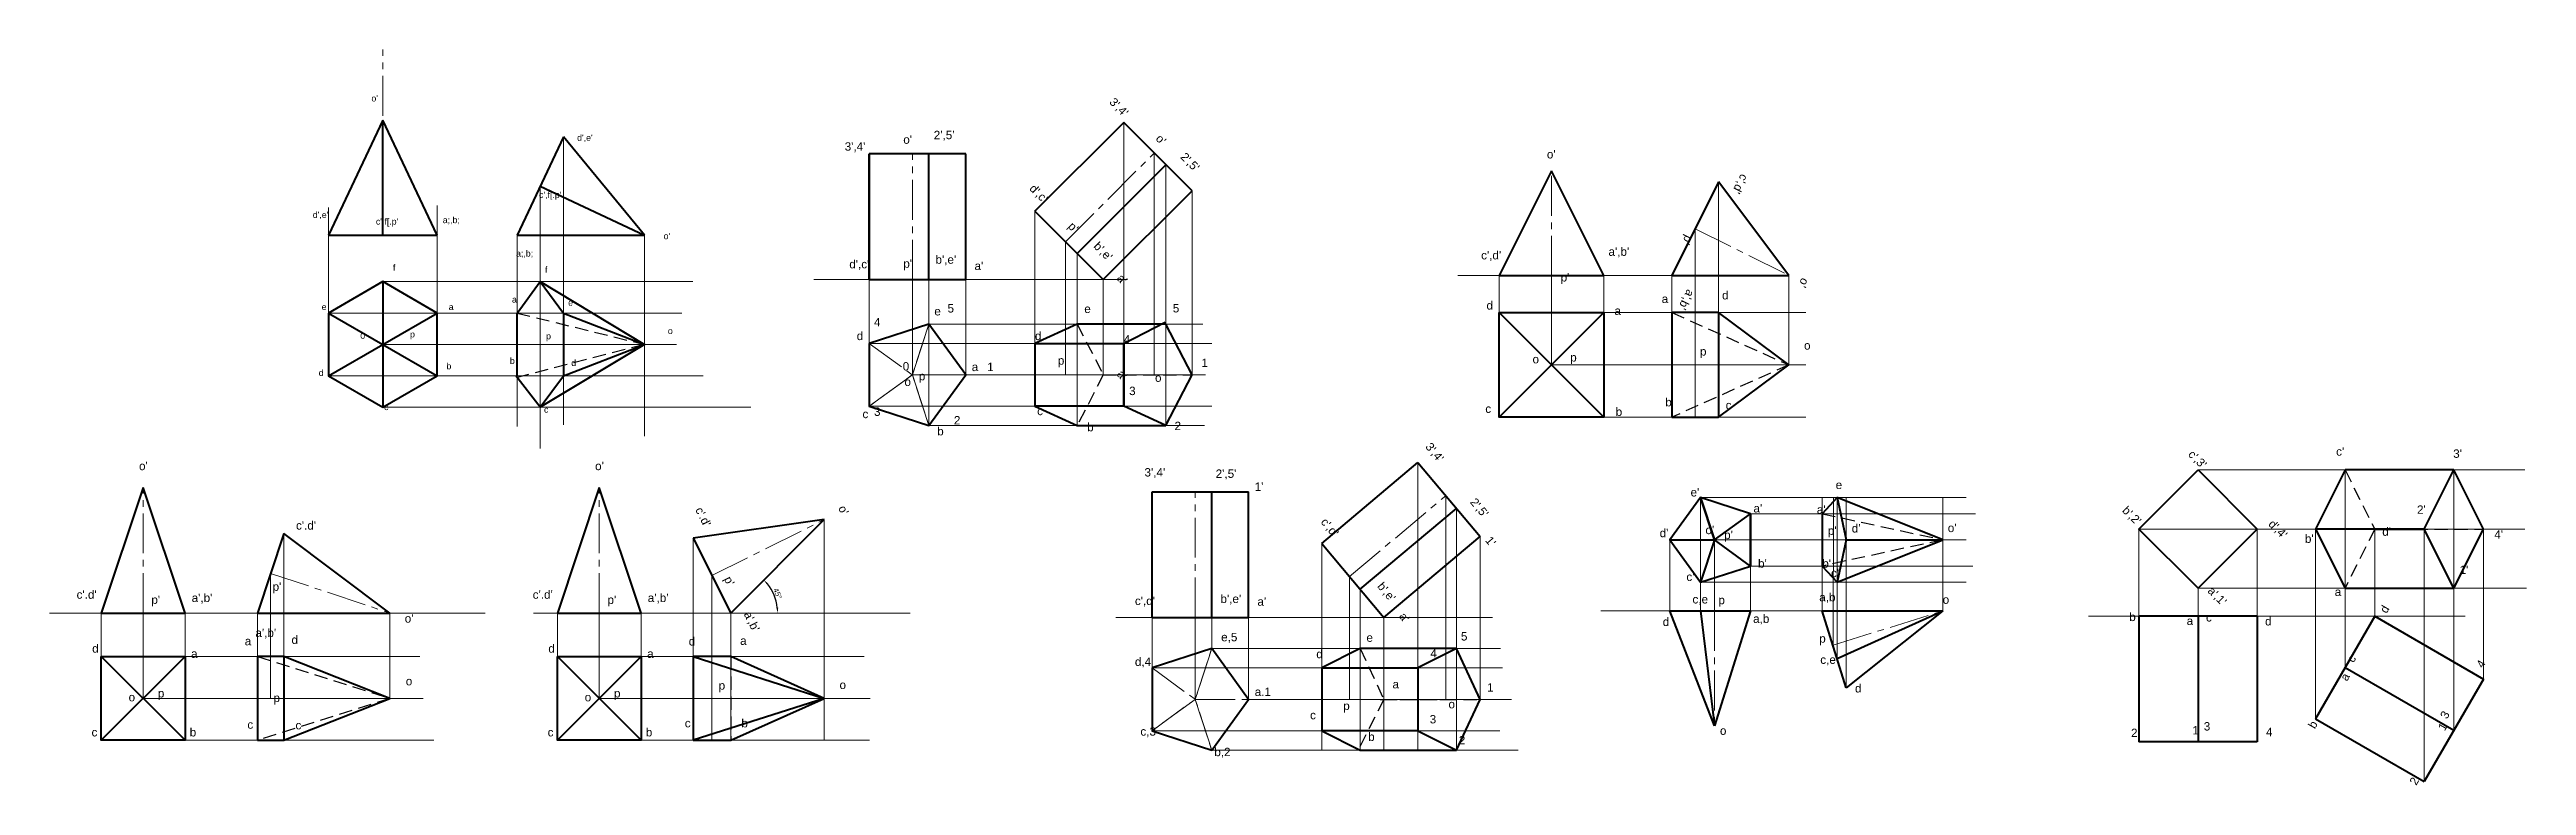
# Model space of a CAD drawing. Header units: millimetres. Extents: x 2000 to 3860, y 1124 to 1905.
# Drawn here: x 2677 to 3860, y 1553 to 1905 of the extents above; entities that cross this region are included whole.
import ezdxf

# ---------------------------------------------------------------- set-up
doc = ezdxf.new("R2010")
doc.units = ezdxf.units.MM
doc.linetypes.add('CENTER2', pattern=[28.575, 19.05, -3.175, 3.175, -3.175])
doc.linetypes.add('DASHED2', pattern=[9.525, 6.35, -3.175])
for name, color, linetype, lineweight in [('Centre', 1, 'CENTER2', 20), ('Dimension n Hatch', 6, 'Continuous', 20), ('Hidden', 3, 'DASHED2', 30), ('Object', 2, 'Continuous', 40), ('Projection', 5, 'Continuous', 5)]:
    doc.layers.add(name, color=color, linetype=linetype, lineweight=lineweight)
doc.styles.get("Standard").update_dxf_attribs({"font": 'arial.ttf'})
doc.dimstyles.new('ISO-25', dxfattribs={"dimtxt": 2.5, "dimasz": 2.5, "dimexe": 1.25, "dimexo": 0.625, "dimtad": 1, "dimtxsty": 'Standard', "dimcen": 2.5, "dimadec": 0, "dimazin": 0, "dimtfac": 1, "dimtmove": 0, "dimatfit": 3, "dimfxl": 1, "dimarcsym": 0})

msp = doc.modelspace()

# ---------------------------------------------------------------- texts
at = {"layer": 'Dimension n Hatch'}
for s, height, p in [("o'", 3, (2830.535, 1879.975)), ("d',e'", 3, (2928.805, 1861.168)), ("3',4'", 4, (3056.649, 1856.465)), ("o'", 4, (3084.654, 1859.757)), ("2',5'", 4, (3099.206, 1861.952)), ("o'", 4, (3392.164, 1852.735)), ("c',f[.p'", 3, (2910.61, 1833.908)), ("d',e'", 3, (2802.499, 1824.303)), ("c',f[.p'", 3, (2832.664, 1821.112)), ('a;,b;', 3, (2864.604, 1821.821)), ("o'", 3, (2970.13, 1814.15)), ('f', 3, (2840.827, 1799.127)), ('a;,b;', 3, (2899.633, 1805.819)), ('f', 3, (2913.482, 1798.144)), ("d',c'", 4, (3058.845, 1800.226)), ("p'", 4, (3084.654, 1800.5)), ("b',e'", 4, (3100.03, 1802.42)), ("a'", 4, (3118.7, 1799.403)), ("c',d'", 4, (3360.737, 1804.492)), ("a',b'", 4, (3421.591, 1806.205)), ("p'", 4, (3398.735, 1793.93)), ('d', 4, (3475.874, 1785.366)), ('e', 3, (2806.757, 1780.333)), ('a', 3, (2867.443, 1780.333)), ('a', 3, (2897.682, 1783.861)), ('e', 3, (2924.516, 1782.357)), ('4', 4, (3070.652, 1772.517)), ('e', 4, (3099.481, 1777.73)), ('5', 4, (3105.796, 1779.102)), ('e', 4, (3171.135, 1778.881)), ('5', 4, (3213.418, 1779.155)), ('d', 4, (3363.309, 1780.513)), ('a', 4, (3424.448, 1777.944)), ('a', 4, (3447.018, 1783.653)), ('0', 3, (2825.211, 1766.504)), ('p', 3, (2848.989, 1767.213)), ('p', 3, (2913.983, 1766.32)), ('o', 3, (2972.167, 1768.825)), ('d', 4, (3062.415, 1765.933)), ('d', 4, (3147.551, 1765.933)), ('4', 4, (3189.978, 1764.332)), ('o', 4, (3515.015, 1761.387)), ('d', 3, (2805.338, 1748.774)), ('b', 3, (2866.379, 1751.966)), ('b', 3, (2896.678, 1754.542)), ('d', 3, (2926.021, 1753.54)), ('0', 4, (3084.38, 1751.393)), ('a', 4, (3117.328, 1751.119)), ('1', 4, (3124.741, 1751.119)), ('p', 4, (3158.505, 1754.19)), ('1', 4, (3227.146, 1753.093)), ('o', 4, (3385.307, 1754.821)), ('p', 4, (3403.306, 1755.678)), ('p', 4, (3465.303, 1758.532)), ('o', 4, (3085.203, 1743.986)), ('p', 4, (3092.068, 1746.73)), ('3', 4, (3192.551, 1739.65)), ('o', 4, (3204.906, 1745.96)), ('c', 3, (2836.568, 1732.463)), ('c', 3, (2912.98, 1731.237)), ('c', 4, (3065.16, 1728.623)), ('3', 4, (3070.652, 1729.721)), ('2', 4, (3108.816, 1725.605)), ('c', 4, (3148.62, 1730.049)), ('c', 4, (3362.737, 1731.128)), ('b', 4, (3425.019, 1729.701)), ('b', 4, (3448.732, 1734.268)), ('c', 4, (3477.588, 1732.841)), ('b', 4, (3100.854, 1720.393)), ('b', 4, (3172.507, 1722.367)), ('2', 4, (3214.241, 1722.916)), ("o'", 4, (2719.472, 1703.758)), ("o'", 4, (2937.406, 1703.758)), ("3',4'", 4, (3199.893, 1700.746)), ("c'", 4, (3769.263, 1710.687)), ("3'", 4, (3825.194, 1709.671)), ("2',5'", 4, (3233.908, 1700.092)), ("1'", 4, (3252.55, 1693.883)), ("e'", 4, (3460.811, 1691.204)), ('e', 4, (3530.143, 1694.74)), ("a'", 4, (3490.867, 1683.559)), ("a'", 4, (3490.867, 1683.559)), ("a'", 4, (3521.153, 1682.955)), ("2'", 4, (3807.906, 1682.914)), ("c'.d'", 4, (2794.49, 1675.352)), ("d'", 4, (3446.056, 1671.729)), ("o'", 4, (3467.915, 1673.185)), ("p'", 4, (3476.841, 1670.819)), ("p'", 4, (3526.397, 1672.844)), ("d'", 4, (3537.822, 1673.967)), ("o'", 4, (3583.71, 1674.154)), ("b'", 4, (3754.348, 1669.027)), ("d'", 4, (3791.297, 1672.414)), ("4'", 4, (3844.855, 1671.059)), ("b'", 4, (3493.053, 1657.168)), ("b'", 4, (3523.747, 1657.168)), ("1'", 4, (3828.245, 1654.124)), ("c'.d'", 4, (2689.655, 1642.311)), ("p'", 4, (2783.316, 1646.119)), ("c'.d'", 4, (2907.589, 1642.311)), ("c'", 4, (3458.808, 1650.798)), ('a,b', 4, (3522.299, 1641.074)), ("c'", 4, (3527.895, 1652.633)), ('a', 4, (3768.585, 1643.625)), ("p'", 4, (2725.373, 1639.828)), ("a',b'", 4, (2744.63, 1640.759)), ("o'", 4, (2846.447, 1630.9)), ("p'", 4, (2943.307, 1639.828)), ("a',b'", 4, (2962.564, 1640.759)), ("c',d'", 4, (3195.314, 1639.308)), ("b',e'", 4, (3236.197, 1640.289)), ("a'", 4, (3253.859, 1638.982)), ('d', 4, (3447.514, 1629.321)), ('c,e', 4, (3461.722, 1640.059)), ('p', 4, (3474.109, 1639.695)), ('a,b', 4, (3490.685, 1630.777)), ('o', 4, (3581.27, 1639.905)), ('b', 4, (3670.421, 1631.646)), ('c', 4, (3707.059, 1631.437)), ('d', 4, (3735.323, 1629.554)), ('a', 4, (2769.979, 1620.079)), ("a',b'", 4, (2775.094, 1624.026)), ('d', 4, (2792.334, 1620.718)), ('d', 4, (2982.131, 1619.967)), ('a', 4, (3006.668, 1620.277)), ('e,5', 4, (3236.524, 1621.988)), ('e', 4, (3305.947, 1621.734)), ('5', 4, (3351.1, 1622.349)), ('p', 4, (3522.297, 1621.329)), ('a', 4, (3697.847, 1629.764)), ('d', 4, (2697.109, 1616.553)), ('a', 4, (2744.319, 1614.07)), ('d', 4, (2915.044, 1616.553)), ('a', 4, (2962.254, 1614.07)), ('d,4', 4, (3195.314, 1610.224)), ('d', 4, (3281.974, 1613.91)), ('4', 4, (3336.483, 1614.238)), ('c,e', 4, (3522.776, 1611.19)), ('p', 4, (2728.479, 1595.14)), ('o', 4, (2846.944, 1600.934)), ('p', 4, (2946.413, 1595.14)), ('p', 4, (2996.419, 1598.864)), ('o', 4, (3054.189, 1599.174)), ('a.1', 4, (3252.55, 1595.845)), ('a', 4, (3318.423, 1599.473)), ('1', 4, (3363.62, 1597.945)), ('d', 4, (3539.377, 1597.522)), ('o', 4, (2714.502, 1593.278)), ('p', 4, (2783.712, 1592.957)), ('o', 4, (2932.437, 1593.278)), ('c', 4, (3279.019, 1584.709)), ('p', 4, (3294.864, 1589.127)), ('3', 4, (3336.155, 1582.741)), ('o', 4, (3345.148, 1589.947)), ('c', 4, (2696.798, 1576.52)), ('b', 4, (2743.698, 1576.52)), ('c', 4, (2771.257, 1580.193)), ('c', 4, (2794.25, 1579.874)), ('c', 4, (2914.733, 1576.52)), ('b', 4, (2961.632, 1576.52)), ('c', 4, (2980.268, 1580.864)), ('b', 4, (3007.289, 1580.864)), ('c,3', 4, (3197.931, 1576.891)), ('b', 4, (3306.768, 1574.362)), ('2', 4, (3350.074, 1572.721)), ('o', 4, (3474.837, 1577.267)), ('2', 4, (3671.258, 1576.211)), ('1', 4, (3700.569, 1577.466)), ('3', 4, (3706.012, 1579.349)), ('4', 4, (3735.742, 1576.629)), ('b,2', 4, (3233.254, 1567.087))]:
    msp.add_text(s, height=height, dxfattribs=at).set_placement(p)
for s, rotation, p in [("3',4'", 315, (3182.815, 1879.359)), ("o'", 315, (3204.946, 1861.884)), ("2',5'", 315, (3216.787, 1853.146)), ("d',c'", 315, (3144.601, 1838.039)), ("c',d'", 243.434949, (3484.963, 1845.725)), ("p'", 315, (3163.044, 1819.983)), ("b',e'", 315, (3175.274, 1810.469)), ("p'", 243.434949, (3458.522, 1816.462)), ("a'", 315, (3186.343, 1795.133)), ("a',b'", 243.434949, (3459.28, 1790.53)), ("o'", 243.434949, (3514.058, 1796.041)), ("a'", 315, (3186.343, 1749.332)), ("3',4'", 310, (3333.86, 1714.819)), ("c',3'", 315, (3698.236, 1710.977)), ("c'.d'", 296.565051, (2985.134, 1684.87)), ("o'", 296.565051, (3053.428, 1685.681)), ("2',5'", 310, (3355.223, 1688.342)), ("b',2'", 315, (3666.728, 1684.206)), ("c',d'", 310, (3283.853, 1678.835)), ("1'", 310, (3362.45, 1670.07)), ("d',4'", 315, (3736.577, 1677.666)), ("p'", 296.565051, (2998.887, 1651.813)), ("b',e'", 310, (3310.883, 1648.147)), ("a',1'", 315, (3707.586, 1645.714)), ("a',b'", 296.565051, (3008.332, 1635.006)), ("a'", 310, (3321.234, 1633.778)), ('d', 60, (3793.356, 1634.986)), ('c', 60, (3777.594, 1611.451)), ('4', 60, (3839.4, 1608.887)), ('a', 60, (3774.437, 1602.636)), ('3', 60, (3822.18, 1584.5)), ('b', 60, (3759.094, 1579.826)), ('1', 60, (3821.089, 1578.845)), ('2', 60, (3807.52, 1552.833))]:
    msp.add_text(s, height=4, rotation=rotation, dxfattribs=at).set_placement(p)

# ---------------------------------------------------------------- blocks, each defined once
blk = doc.blocks.new('*D4')
at = {"layer": 'Defpoints', "color": 0, "transparency": 16777216}
for p in [(3046.9, 1680.2), (2907.9, 1635.5), (3002.2, 1635.5), (3023.8, 1641.3), (3087.9, 1635.5)]:
    blk.add_point(p, dxfattribs=at)
at = {"layer": 'Dimension n Hatch', "color": 0, "lineweight": -2, "transparency": 16777216}
blk.add_arc((3002.2, 1635.5), 22.4, 6.3995, 38.6005, dxfattribs=at)
at = {"layer": 'Dimension n Hatch', "color": 0, "transparency": 16777216}
for points in [[(3019.4, 1649.2), (3020, 1649.7), (3018, 1651.3)], [(3024.9, 1638), (3024, 1638), (3024.6, 1635.5)]]:
    blk.add_solid(points, dxfattribs=at)
at = {"layer": 'Dimension n Hatch', "color": 0, "transparency": 16777216, "insert": (3024.6, 1644.8), "char_height": 2.5, "attachment_point": 5, "rotation": 292.5}
blk.add_mtext('45°', dxfattribs=at)

# ---------------------------------------------------------------- dimensions: what is measured, and where the dimension line sits
at = {"layer": 'Dimension n Hatch'}
dim = msp.add_angular_dim_2l(base=(3023.826, 1641.28), line1=((2907.9, 1635.484), (3087.9, 1635.484)), line2=((3002.194, 1635.484), (3046.915, 1680.205)), dimstyle='ISO-25', dxfattribs=at)
dim.commit()
dim.dimension.update_dxf_attribs({"geometry": '*D4', "text_midpoint": (3024.636, 1644.779)})

# ---------------------------------------------------------------- linework, layer by layer
at = {"layer": 'Centre'}
for p, q in [((2835.95, 1816.019), (2835.95, 1904.797)), ((3089.021, 1794.869), (3089.021, 1854.869)), ((3162.15, 1812.914), (3204.577, 1855.341)), ((3394.308, 1796.784), (3394.308, 1846.784)), ((3463.055, 1819.145), (3507.777, 1796.784)), ((3068.375, 1764.332), (3089.021, 1749.332)), ((3089.021, 1749.332), (3096.907, 1773.602)), ((3096.907, 1773.602), (3089.021, 1749.332)), ((3089.021, 1749.332), (3089.021, 1771.04)), ((3089.021, 1749.332), (3068.375, 1734.332)), ((3068.375, 1734.332), (3089.021, 1749.332)), ((3089.021, 1749.332), (3096.907, 1725.061)), ((3096.907, 1725.061), (3089.021, 1749.332)), ((3089.021, 1749.332), (3114.54, 1749.332)), ((2721.457, 1635.484), (2721.457, 1695.484)), ((2939.392, 1635.484), (2939.392, 1695.484)), ((3224.137, 1633.426), (3224.137, 1693.426)), ((3297.873, 1652.975), (3343.836, 1691.542)), ((2993.25, 1653.372), (3046.915, 1680.205)), ((2782.372, 1654.457), (2839.293, 1635.484)), ((3472.205, 1636.529), (3472.205, 1581.529)), ((3528.883, 1620.109), (3581.375, 1636.529)), ((3224.137, 1594.243), (3232.023, 1618.514)), ((3232.023, 1618.514), (3224.137, 1594.243)), ((3203.491, 1609.243), (3224.137, 1594.243)), ((2782.372, 1594.691), (2839.293, 1594.691)), ((3224.137, 1594.243), (3203.491, 1579.243)), ((3203.491, 1579.243), (3224.137, 1594.243)), ((3224.137, 1594.243), (3232.023, 1569.973)), ((3232.023, 1569.973), (3224.137, 1594.243)), ((3224.137, 1594.243), (3249.656, 1594.243)), ((3297.873, 1594.243), (3343.836, 1594.243))]:
    msp.add_line(p, q, dxfattribs=at)
at = {"layer": 'Dimension n Hatch'}
for p, q in [((3041.834, 1794.869), (3191.834, 1794.869)), ((3349.595, 1796.784), (3499.595, 1796.784)), ((2701.457, 1635.484), (2676.728, 1635.484)), ((2741.457, 1635.484), (2884.947, 1635.484)), ((2907.9, 1635.484), (3087.9, 1635.484)), ((3186.157, 1633.426), (3366.157, 1633.426)), ((3417.961, 1636.529), (3450.939, 1636.529)), ((3489.41, 1636.529), (3523.747, 1636.529)), ((3650.95, 1633.947), (3830.95, 1633.947))]:
    msp.add_line(p, q, dxfattribs=at)
at = {"layer": 'Hidden'}
for p, q in [((2900.102, 1778.874), (2960.93, 1763.874)), ((3451.875, 1779.086), (3507.777, 1754.086)), ((2960.93, 1763.874), (2900.102, 1748.1)), ((3167.726, 1773.602), (3180.195, 1749.332)), ((3507.777, 1754.086), (3451.875, 1729.086)), ((3180.195, 1749.332), (3167.726, 1725.061)), ((3180.195, 1749.332), (3222.622, 1749.332)), ((3773.542, 1703.904), (3787.684, 1675.62)), ((3523.747, 1682.955), (3581.375, 1670.455)), ((3581.375, 1670.455), (3523.747, 1657.955)), ((3787.684, 1675.62), (3773.542, 1647.335)), ((3787.684, 1675.62), (3839.645, 1675.62)), ((2776.047, 1614.691), (2839.293, 1594.691)), ((3002.194, 1614.691), (3002.194, 1574.691)), ((3302.942, 1618.514), (3314.277, 1594.243)), ((2839.293, 1594.691), (2776.047, 1574.691)), ((3314.277, 1594.243), (3302.199, 1570.349)), ((3312.428, 1594.243), (3343.836, 1594.243)), ((3314.277, 1594.243), (3360.24, 1594.243))]:
    msp.add_line(p, q, dxfattribs=at)
at = {"layer": 'Object'}
for p, q in [((2835.95, 1871.019), (2809.97, 1816.019)), ((2835.95, 1816.019), (2835.95, 1871.019)), ((2861.931, 1816.019), (2835.95, 1871.019)), ((3147.551, 1827.513), (3189.978, 1869.939)), ((3189.978, 1869.939), (3147.551, 1827.513)), ((3222.622, 1837.296), (3189.978, 1869.939)), ((2922.296, 1863.002), (2900.102, 1816.019)), ((2960.93, 1816.019), (2922.296, 1863.002)), ((3068.375, 1794.869), (3068.375, 1854.869)), ((3068.375, 1854.869), (3068.375, 1794.869)), ((3114.54, 1854.869), (3068.375, 1854.869)), ((3096.907, 1794.869), (3096.907, 1854.869)), ((3114.54, 1794.869), (3114.54, 1854.869)), ((3167.726, 1807.338), (3210.153, 1849.764)), ((3394.308, 1846.784), (3369.308, 1796.784)), ((3419.308, 1796.784), (3394.308, 1846.784)), ((2911.199, 1839.511), (2960.93, 1816.019)), ((3180.195, 1794.869), (3222.622, 1837.296)), ((3474.236, 1841.506), (3451.875, 1796.784)), ((3507.777, 1796.784), (3474.236, 1841.506)), ((3147.551, 1827.513), (3180.195, 1794.869)), ((2809.97, 1816.019), (2861.931, 1816.019)), ((2900.102, 1816.019), (2960.93, 1816.019)), ((2835.95, 1793.874), (2835.95, 1733.874)), ((2900.102, 1778.874), (2911.199, 1793.874)), ((2911.199, 1793.874), (2960.93, 1763.874)), ((2911.199, 1793.874), (2922.296, 1778.874)), ((3068.375, 1794.869), (3114.54, 1794.869)), ((3369.308, 1796.784), (3419.308, 1796.784)), ((3451.875, 1796.784), (3507.777, 1796.784)), ((2809.97, 1778.874), (2861.931, 1748.874)), ((2809.97, 1748.874), (2861.931, 1778.874)), ((2900.102, 1748.874), (2900.102, 1778.874)), ((2922.296, 1778.874), (2960.93, 1763.874)), ((2922.296, 1778.874), (2922.296, 1748.874)), ((3369.308, 1779.086), (3419.308, 1729.086)), ((3369.308, 1729.086), (3419.308, 1779.086)), ((3474.236, 1779.086), (3451.875, 1779.086)), ((3451.875, 1779.086), (3451.875, 1729.086)), ((3507.777, 1754.086), (3474.236, 1779.086)), ((3474.236, 1779.086), (3474.236, 1729.086)), ((2960.93, 1763.874), (2911.199, 1733.874)), ((2922.296, 1748.874), (2960.93, 1763.874)), ((3167.726, 1773.602), (3147.551, 1764.332)), ((3147.551, 1764.332), (3147.551, 1734.332)), ((3147.551, 1764.332), (3189.978, 1764.332)), ((3189.978, 1773.602), (3167.726, 1773.602)), ((3189.978, 1764.332), (3209.708, 1774.468)), ((3210.153, 1773.602), (3189.978, 1773.602)), ((3189.978, 1734.332), (3189.978, 1764.332)), ((3189.978, 1764.332), (3189.978, 1734.332)), ((3222.622, 1749.332), (3210.153, 1773.602)), ((3474.236, 1729.086), (3507.777, 1754.086)), ((2911.199, 1733.874), (2899.498, 1748.874)), ((2911.199, 1733.874), (2922.296, 1748.874)), ((3210.153, 1725.061), (3222.622, 1749.332)), ((3147.551, 1734.332), (3167.726, 1725.061)), ((3189.978, 1734.332), (3147.551, 1734.332)), ((3210.153, 1725.061), (3189.978, 1734.332)), ((3419.308, 1729.086), (3369.308, 1729.086)), ((3451.875, 1729.086), (3474.236, 1729.086)), ((3167.726, 1725.061), (3210.153, 1725.061)), ((3284.603, 1668.791), (3330.565, 1707.358)), ((3330.565, 1707.358), (3360.24, 1671.993)), ((2721.457, 1695.484), (2701.457, 1635.484)), ((2741.457, 1635.484), (2721.457, 1695.484)), ((2939.392, 1695.484), (2919.392, 1635.484)), ((2959.392, 1635.484), (2939.392, 1695.484)), ((3203.491, 1633.426), (3203.491, 1693.426)), ((3203.491, 1693.426), (3249.656, 1693.426)), ((3232.023, 1633.426), (3232.023, 1693.426)), ((3249.656, 1633.426), (3249.656, 1693.426)), ((3773.542, 1703.904), (3759.399, 1675.62)), ((3825.503, 1703.904), (3773.542, 1703.904)), ((3811.361, 1675.62), (3825.503, 1703.904)), ((3839.645, 1675.62), (3825.503, 1703.904)), ((3302.942, 1646.934), (3348.905, 1685.501)), ((3472.205, 1670.455), (3465.634, 1690.68)), ((3465.634, 1690.68), (3472.205, 1670.455)), ((3472.205, 1670.455), (3489.41, 1682.955)), ((3489.41, 1682.955), (3489.41, 1657.955)), ((3530.845, 1690.68), (3523.747, 1682.955)), ((3523.747, 1682.955), (3523.747, 1657.955)), ((3581.375, 1670.455), (3530.845, 1690.68)), ((3530.845, 1690.68), (3535.232, 1670.455)), ((2788.696, 1673.431), (2776.047, 1635.484)), ((2839.293, 1635.484), (2788.696, 1673.431)), ((3046.915, 1680.205), (2984.306, 1671.261)), ((2984.306, 1671.261), (3002.194, 1635.484)), ((3002.194, 1635.484), (3046.915, 1680.205)), ((3284.603, 1668.791), (3314.277, 1633.426)), ((3314.277, 1633.426), (3360.24, 1671.993)), ((3450.939, 1670.455), (3472.205, 1670.455)), ((3472.205, 1670.455), (3465.634, 1650.229)), ((3489.41, 1657.955), (3472.205, 1670.455)), ((3530.845, 1650.229), (3581.375, 1670.455)), ((3535.232, 1670.455), (3530.845, 1650.229)), ((3535.232, 1670.455), (3581.375, 1670.455)), ((3759.399, 1675.62), (3773.542, 1647.335)), ((3811.361, 1675.62), (3759.399, 1675.62)), ((3787.684, 1675.62), (3811.361, 1675.62)), ((3825.503, 1647.335), (3811.361, 1675.62)), ((3825.503, 1647.335), (3839.645, 1675.62)), ((3523.747, 1657.955), (3530.845, 1650.229)), ((3773.542, 1647.335), (3825.503, 1647.335)), ((2701.457, 1635.484), (2741.457, 1635.484)), ((2776.047, 1635.484), (2839.293, 1635.484)), ((2919.392, 1635.484), (2959.392, 1635.484)), ((3203.491, 1633.426), (3249.656, 1633.426)), ((3472.205, 1581.529), (3450.939, 1636.529)), ((3450.939, 1636.529), (3489.41, 1636.529)), ((3465.634, 1636.529), (3472.205, 1581.529)), ((3489.41, 1636.529), (3472.205, 1581.529)), ((3489.41, 1636.529), (3489.41, 1636.529)), ((3523.747, 1636.529), (3523.747, 1636.529)), ((3535.232, 1599.812), (3523.747, 1636.529)), ((3523.747, 1636.529), (3581.375, 1636.529)), ((3530.845, 1613.837), (3581.375, 1636.529)), ((3581.375, 1636.529), (3535.232, 1599.812)), ((3675.018, 1633.947), (3675.018, 1573.947)), ((3731.587, 1633.947), (3675.018, 1633.947)), ((3703.302, 1633.947), (3703.302, 1573.947)), ((3731.587, 1633.947), (3731.587, 1573.947)), ((3787.684, 1633.947), (3759.399, 1584.958)), ((3787.684, 1633.947), (3839.645, 1603.947)), ((2701.457, 1614.691), (2741.457, 1574.691)), ((2741.457, 1614.691), (2701.457, 1574.691)), ((2788.696, 1614.691), (2776.047, 1614.691)), ((2776.047, 1614.691), (2776.047, 1574.691)), ((2839.293, 1594.691), (2788.696, 1614.691)), ((2788.696, 1614.691), (2788.696, 1574.691)), ((2919.392, 1614.691), (2959.392, 1574.691)), ((2959.392, 1614.691), (2919.392, 1574.691)), ((3002.194, 1614.691), (2984.306, 1614.691)), ((2984.306, 1614.691), (2984.306, 1574.691)), ((2984.306, 1614.691), (3046.915, 1594.691)), ((3046.915, 1594.691), (3002.194, 1614.691)), ((3302.942, 1618.514), (3284.603, 1609.243)), ((3348.905, 1618.514), (3302.942, 1618.514)), ((3348.905, 1618.514), (3330.565, 1609.243)), ((3360.24, 1594.243), (3348.905, 1618.514)), ((3284.603, 1609.243), (3284.603, 1579.243)), ((3284.603, 1609.243), (3330.565, 1609.243)), ((3330.565, 1609.243), (3330.565, 1579.243)), ((3330.565, 1609.243), (3330.565, 1579.243)), ((3773.542, 1609.452), (3825.503, 1579.452)), ((3839.645, 1603.947), (3811.361, 1554.958)), ((2788.696, 1574.691), (2839.293, 1594.691)), ((3046.915, 1594.691), (2984.306, 1574.691)), ((3002.194, 1574.691), (3046.915, 1594.691)), ((3348.905, 1569.973), (3360.24, 1594.243)), ((2776.047, 1574.691), (2788.696, 1574.691)), ((2984.306, 1574.691), (3002.194, 1574.691)), ((3284.603, 1579.243), (3302.942, 1569.973)), ((3330.565, 1579.243), (3284.603, 1579.243)), ((3330.565, 1579.243), (3348.905, 1569.973)), ((3759.399, 1584.958), (3811.361, 1554.958)), ((3302.942, 1569.973), (3348.905, 1569.973)), ((3731.587, 1573.947), (3675.018, 1573.947))]:
    msp.add_line(p, q, dxfattribs=at)
for points in [[(2809.97, 1778.874), (2809.97, 1748.874), (2835.95, 1733.874), (2861.931, 1748.874), (2861.931, 1778.874), (2835.95, 1793.874)], [(3369.308, 1779.086), (3419.308, 1779.086), (3419.308, 1729.086), (3369.308, 1729.086)], [(3068.375, 1764.332), (3068.375, 1734.332), (3096.907, 1725.061), (3114.54, 1749.332), (3096.907, 1773.602)], [(3703.302, 1703.904), (3731.587, 1675.62), (3703.302, 1647.335), (3675.018, 1675.62)], [(3489.41, 1657.955), (3489.41, 1682.955), (3465.634, 1690.68), (3450.939, 1670.455), (3465.634, 1650.229)], [(2701.457, 1614.691), (2741.457, 1614.691), (2741.457, 1574.691), (2701.457, 1574.691)], [(2919.392, 1614.691), (2959.392, 1614.691), (2959.392, 1574.691), (2919.392, 1574.691)], [(3203.491, 1609.243), (3203.491, 1579.243), (3232.023, 1569.973), (3249.656, 1594.243), (3232.023, 1618.514)]]:
    msp.add_lwpolyline(points, close=True, dxfattribs=at)
at = {"layer": 'Projection'}
for p, q in [((3189.978, 1869.939), (3189.978, 1734.332)), ((2922.296, 1863.002), (2922.296, 1725.399)), ((3204.577, 1855.341), (3204.577, 1749.332)), ((3210.153, 1849.764), (3210.153, 1725.061)), ((2911.199, 1839.511), (2911.199, 1714.115)), ((3222.622, 1837.296), (3222.622, 1749.332)), ((3474.236, 1841.506), (3474.236, 1729.086)), ((2809.97, 1778.874), (2809.97, 1829.268)), ((2861.931, 1778.874), (2861.931, 1830.332)), ((3147.551, 1827.513), (3147.551, 1827.513)), ((3147.551, 1827.513), (3147.551, 1734.332)), ((2900.102, 1816.019), (2900.102, 1724.62)), ((2960.93, 1816.019), (2960.93, 1719.951)), ((3162.15, 1812.914), (3162.15, 1749.332)), ((3463.055, 1819.145), (3463.055, 1729.086)), ((3167.726, 1807.338), (3167.726, 1725.061)), ((2835.95, 1793.874), (2984.149, 1793.874)), ((3068.375, 1764.332), (3068.375, 1794.869)), ((3068.375, 1794.869), (3068.375, 1794.869)), ((3089.021, 1749.332), (3089.021, 1794.869)), ((3096.907, 1725.061), (3096.907, 1794.869)), ((3114.54, 1749.332), (3114.54, 1794.869)), ((3180.195, 1794.869), (3180.195, 1749.332)), ((3369.308, 1779.086), (3369.308, 1796.784)), ((3394.308, 1754.086), (3394.308, 1796.784)), ((3419.308, 1779.086), (3419.308, 1796.784)), ((3451.875, 1796.784), (3451.875, 1729.086)), ((3507.777, 1796.784), (3507.777, 1754.086)), ((2809.97, 1778.874), (2978.897, 1778.874)), ((3419.308, 1779.086), (3515.872, 1779.086)), ((2835.95, 1763.874), (2976.27, 1763.874)), ((3068.375, 1764.332), (3232.088, 1764.332)), ((3096.907, 1773.602), (3227.695, 1773.602)), ((3419.308, 1754.086), (3394.308, 1754.086)), ((3419.308, 1754.086), (3515.872, 1754.086)), ((2809.97, 1748.874), (2989.027, 1748.874)), ((3089.021, 1749.332), (3229.068, 1749.332)), ((2835.95, 1733.874), (3011.804, 1733.874)), ((3068.375, 1734.332), (3232.088, 1734.332)), ((3419.308, 1729.086), (3515.872, 1729.086)), ((3096.907, 1725.061), (3228.519, 1725.061)), ((3330.565, 1707.358), (3330.565, 1569.973)), ((3703.302, 1703.904), (3859.36, 1703.904)), ((3773.542, 1609.452), (3773.542, 1703.904)), ((3825.503, 1579.452), (3825.503, 1703.904)), ((3343.836, 1691.542), (3343.836, 1594.243)), ((3348.905, 1685.501), (3348.905, 1569.973)), ((3465.634, 1690.68), (3465.634, 1636.529)), ((3465.634, 1690.68), (3592.513, 1690.68)), ((3489.41, 1682.955), (3597.008, 1682.955)), ((3523.747, 1636.529), (3523.747, 1690.68)), ((3528.883, 1620.109), (3529.073, 1690.68)), ((3530.845, 1613.837), (3530.845, 1690.68)), ((3535.232, 1599.812), (3535.232, 1690.68)), ((3581.375, 1636.529), (3581.375, 1690.68)), ((2788.696, 1673.431), (2788.696, 1574.691)), ((2984.306, 1671.261), (2984.306, 1574.691)), ((3046.915, 1680.205), (3046.915, 1574.691)), ((3284.603, 1668.791), (3284.603, 1569.973)), ((3360.24, 1671.993), (3360.24, 1594.243)), ((3450.939, 1670.455), (3450.939, 1636.529)), ((3472.205, 1670.455), (3472.205, 1636.529)), ((3472.205, 1670.455), (3592.513, 1670.455)), ((3675.018, 1675.62), (3675.018, 1633.947)), ((3675.018, 1675.62), (3859.36, 1675.62)), ((3731.587, 1675.62), (3731.587, 1633.947)), ((3759.399, 1584.958), (3759.399, 1675.62)), ((3787.684, 1633.947), (3787.684, 1675.62)), ((3811.361, 1554.958), (3811.361, 1675.62)), ((3839.645, 1603.947), (3839.645, 1675.62)), ((3489.41, 1657.955), (3489.41, 1636.529)), ((3489.41, 1657.955), (3595.697, 1657.955)), ((2782.372, 1654.457), (2782.372, 1594.691)), ((2993.25, 1653.372), (2993.25, 1574.691)), ((3297.873, 1652.975), (3297.873, 1594.243)), ((3302.942, 1646.934), (3302.942, 1569.973)), ((3465.634, 1650.229), (3592.513, 1650.229)), ((3703.302, 1647.335), (3703.302, 1633.947)), ((3703.302, 1647.335), (3860.205, 1647.335)), ((2701.457, 1614.691), (2701.457, 1635.484)), ((2721.457, 1594.691), (2721.457, 1635.484)), ((2741.457, 1614.691), (2741.457, 1635.484)), ((2776.047, 1635.484), (2776.047, 1574.691)), ((2839.293, 1635.484), (2839.293, 1594.691)), ((2919.392, 1614.691), (2919.392, 1635.484)), ((2939.392, 1594.691), (2939.392, 1635.484)), ((2959.392, 1614.691), (2959.392, 1635.484)), ((3002.194, 1635.484), (3002.194, 1574.691)), ((3203.491, 1609.243), (3203.491, 1633.426)), ((3224.137, 1594.243), (3224.137, 1633.426)), ((3232.023, 1618.514), (3232.023, 1633.426)), ((3249.656, 1594.243), (3249.656, 1633.426)), ((3314.277, 1633.426), (3314.277, 1569.973)), ((2741.457, 1614.691), (2853.65, 1614.691)), ((2959.392, 1614.691), (3065.991, 1614.691)), ((3232.023, 1618.514), (3369.966, 1618.514)), ((3203.491, 1609.243), (3370.947, 1609.243)), ((2721.457, 1594.691), (2855.247, 1594.691)), ((2939.392, 1594.691), (3068.787, 1594.691)), ((3249.656, 1594.243), (3375.199, 1594.243)), ((2741.457, 1574.691), (2860.357, 1574.691)), ((2959.392, 1574.691), (3068.476, 1574.691)), ((3203.491, 1579.243), (3369.639, 1579.243)), ((3232.023, 1569.973), (3378.47, 1569.973))]:
    msp.add_line(p, q, dxfattribs=at)

msp.set_redraw_order([(e.dxf.handle, doc.entitydb.next_handle()) for e in msp.query("TEXT MTEXT ATTDEF DIMENSION ARC_DIMENSION")])  # texts and dimensions are drawn at this point

doc.saveas('drawing.dxf')
